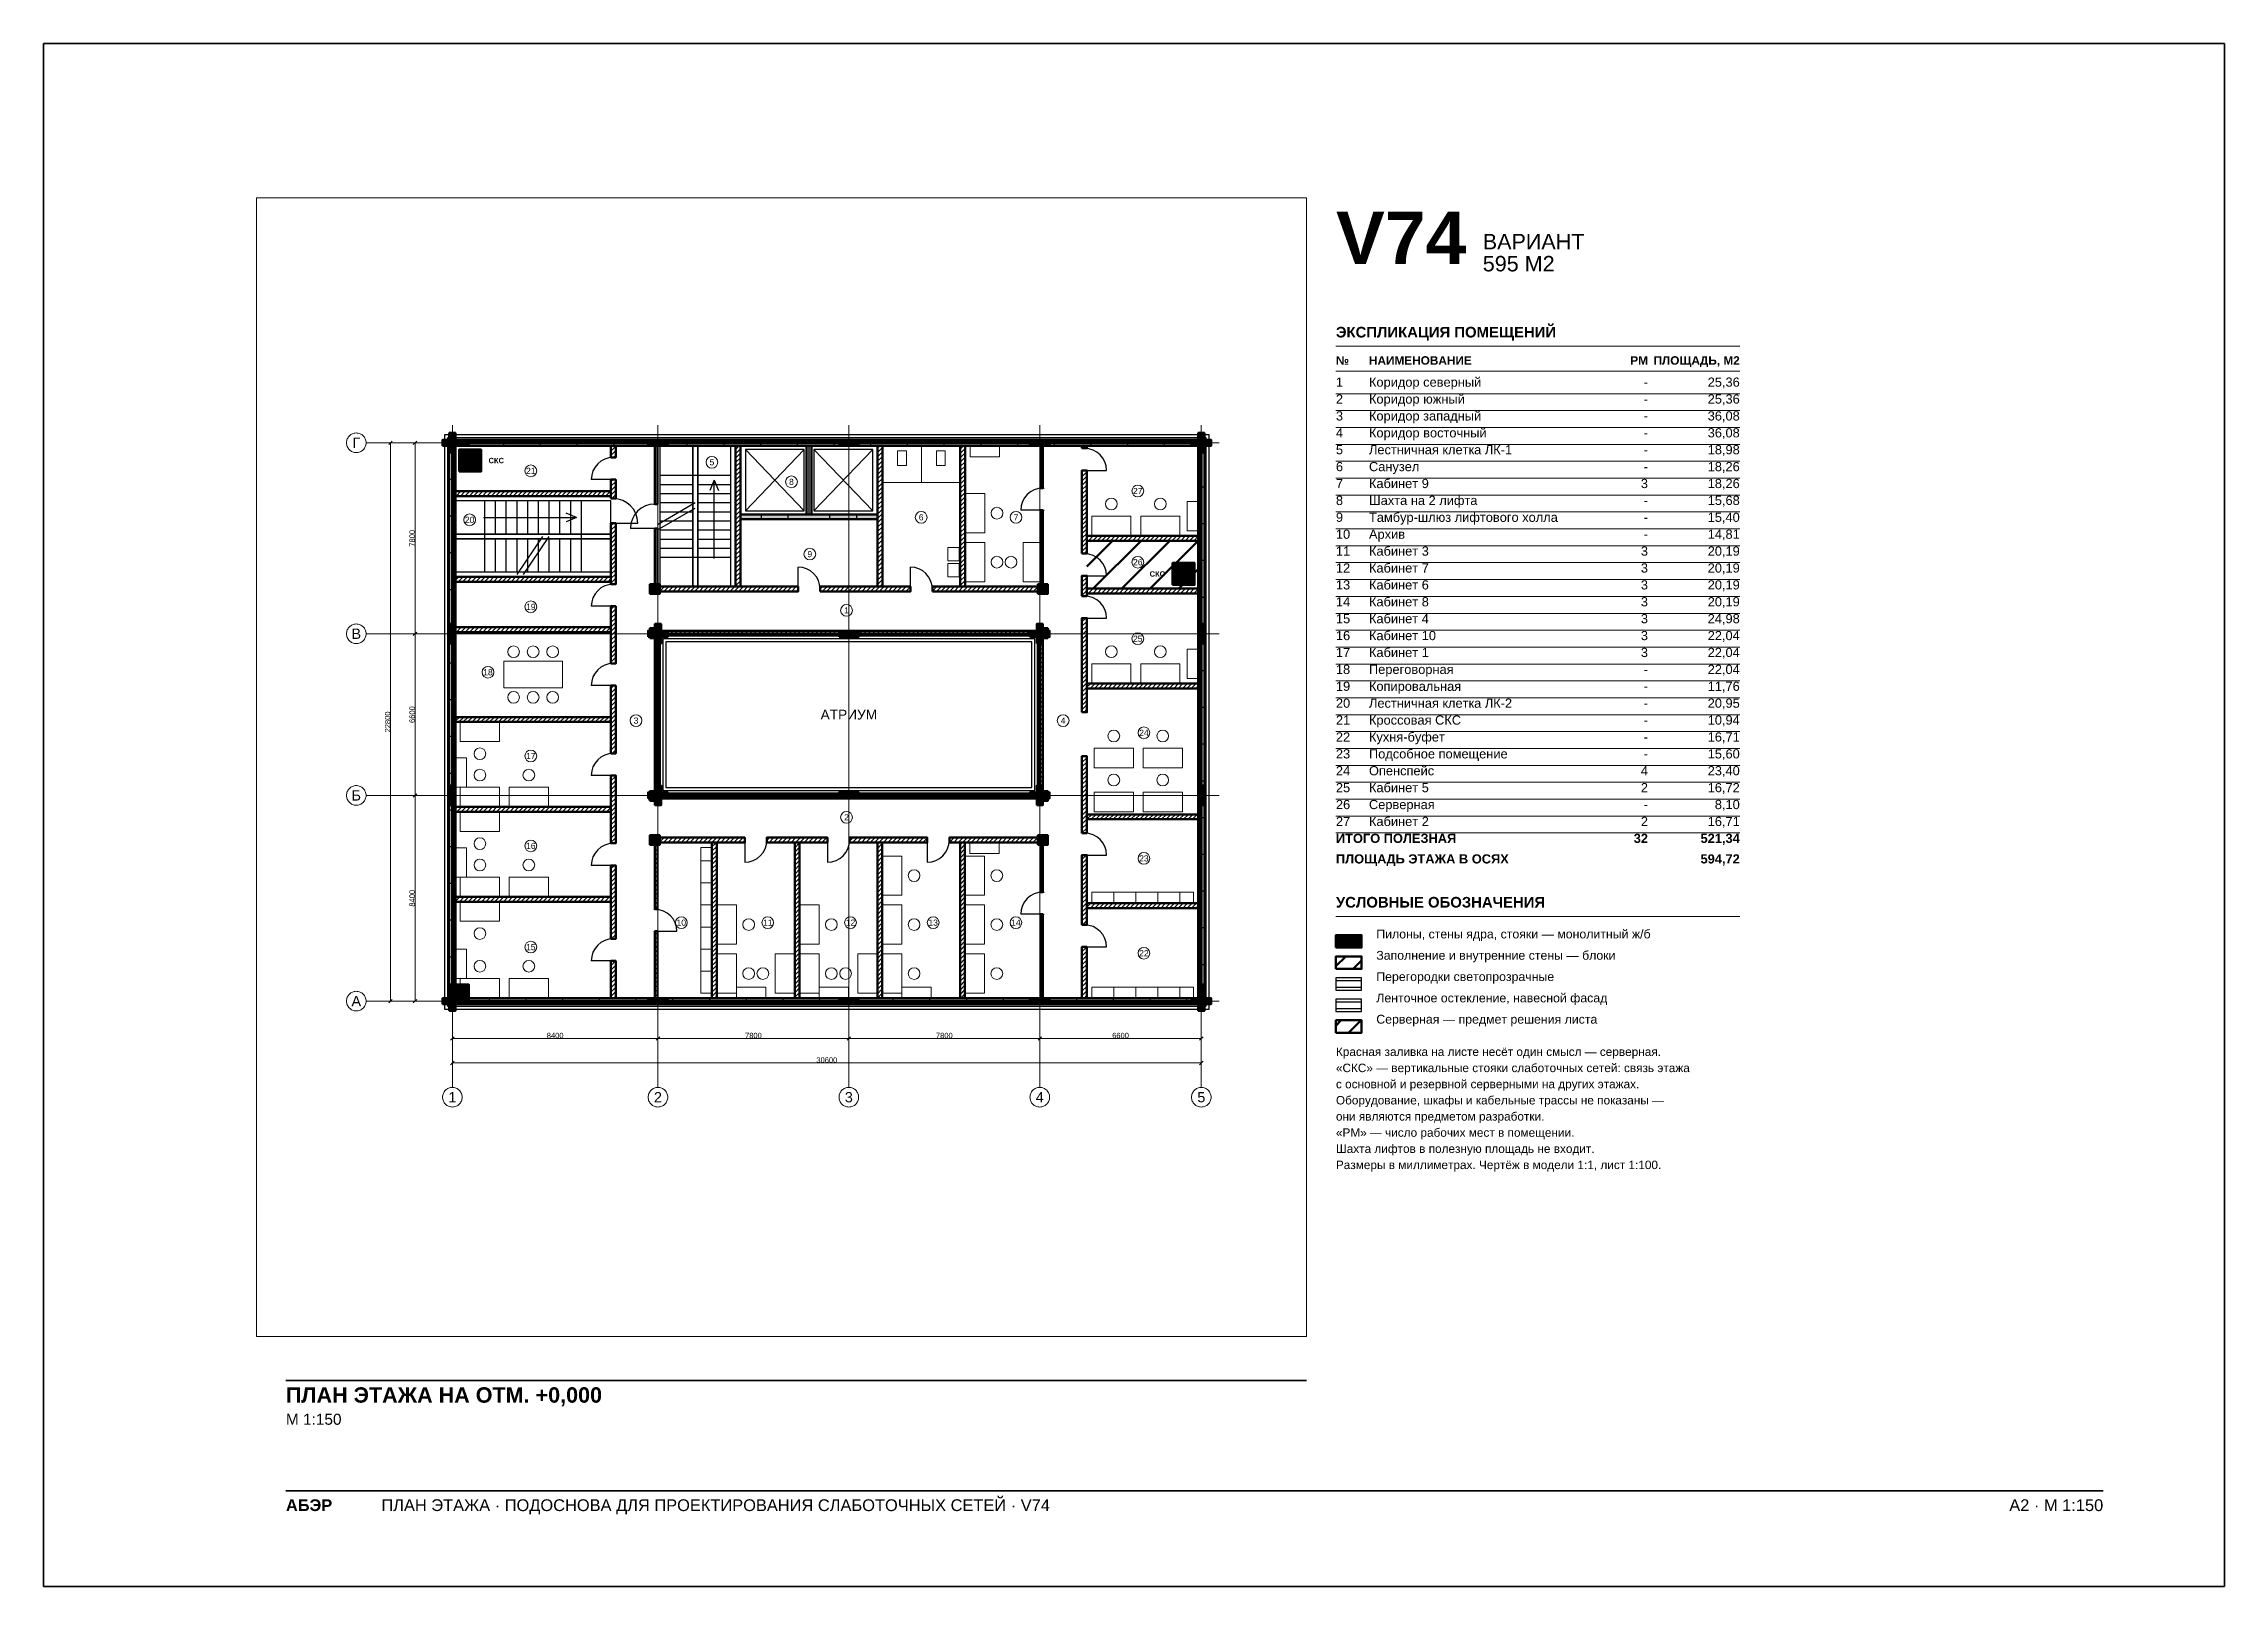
# Paper-space layout 'A2-1-100' of a CAD drawing. Header units: millimetres. Extents: x 0 to 594, y 0 to 420.
# The model-space entities are those that its viewports show. They can reach past a viewport. Long polylines and large blocks are cut down to what shows.
import ezdxf
from ezdxf.enums import TextEntityAlignment as Align

# ---------------------------------------------------------------- set-up
doc = ezdxf.new("R2010")
doc.units = ezdxf.units.MM
doc.linetypes.add('CENTER2', pattern=[2.541, 1.587, -0.318, 0.318, -0.318])
for name, color, linetype, lineweight in [('A-ANNO-LEGEND', 7, 'CONTINUOUS', 18), ('A-ANNO-NOTES', 8, 'CONTINUOUS', 13), ('A-ANNO-ROOM', 7, 'CONTINUOUS', 18), ('A-ANNO-TABLE', 7, 'CONTINUOUS', 18), ('A-DIMS', 8, 'CONTINUOUS', 13), ('A-DOOR', 3, 'CONTINUOUS', 25), ('A-ELEV', 7, 'CONTINUOUS', 25), ('A-FACADE-PANEL', 8, 'CONTINUOUS', 25), ('A-FURN', 8, 'CONTINUOUS', 18), ('A-GLAZ-RIBBON', 5, 'CONTINUOUS', 25), ('A-GRID', 8, 'CENTER2', 13), ('A-HATCH', 9, 'CONTINUOUS', 9), ('A-OUTLINE', 7, 'CONTINUOUS', 50), ('A-SANI', 8, 'CONTINUOUS', 18), ('A-STAIR', 7, 'CONTINUOUS', 25), ('A-TITLE', 7, 'CONTINUOUS', 35), ('A-VIEWPORT', 8, 'CONTINUOUS', 9), ('A-WALL-BLOCK', 9, 'CONTINUOUS', 50), ('A-WALL-GLASS', 4, 'CONTINUOUS', 25), ('A-WALL-RC', 7, 'CONTINUOUS', 50), ('E-SCS-RISER', 1, 'CONTINUOUS', 50), ('E-SERVER-ROOM', 1, 'CONTINUOUS', 50)]:
    doc.layers.add(name, color=color, linetype=linetype, lineweight=lineweight)
doc.styles.add('Arial', font='arial.ttf')
doc.styles.add('Arial-Bold', font='arialbd.ttf')
doc.styles.get("Standard").update_dxf_attribs({"font": 'arial.ttf'})

psp = doc.layouts.new('A2-1-100')

# ---------------------------------------------------------------- texts
at = {"layer": 'A-ANNO-LEGEND'}
for s, height, style, p in [('УСЛОВНЫЕ ОБОЗНАЧЕНИЯ', 2.9, 'Arial-Bold', (352, 184.8)), ('Пилоны, стены ядра, стояки — монолитный ж/б', 2.4, 'Arial', (363, 176.4)), ('Заполнение и внутренние стены — блоки', 2.4, 'Arial', (363, 170.6)), ('Перегородки светопрозрачные', 2.4, 'Arial', (363, 164.8)), ('Ленточное остекление, навесной фасад', 2.4, 'Arial', (363, 159)), ('Серверная — предмет решения листа', 2.4, 'Arial', (363, 153.2))]:
    psp.add_text(s, height=height, dxfattribs=dict(at, style=style)).set_placement(p)
at = {"layer": 'A-ANNO-NOTES', "style": 'Arial'}
for s, p in [('Красная заливка на листе несёт один смысл — серверная.', (352, 144.4)), ('«СКС» — вертикальные стояки слаботочных сетей: связь этажа', (352, 140)), ('с основной и резервной серверными на других этажах.', (352, 135.6)), ('Оборудование, шкафы и кабельные трассы не показаны —', (352, 131.2)), ('они являются предметом разработки.', (352, 126.8)), ('«РМ» — число рабочих мест в помещении.', (352, 122.4)), ('Шахта лифтов в полезную площадь не входит.', (352, 118)), ('Размеры в миллиметрах. Чертёж в модели 1:1, лист 1:100.', (352, 113.6))]:
    psp.add_text(s, height=2.3, dxfattribs=at).set_placement(p)
at = {"layer": 'A-ANNO-TABLE'}
for s, height, style, p in [('ЭКСПЛИКАЦИЯ ПОМЕЩЕНИЙ', 2.9, 'Arial-Bold', (352, 340)), ('№', 2.3, 'Arial-Bold', (352, 332.6)), ('НАИМЕНОВАНИЕ', 2.3, 'Arial-Bold', (361, 332.6)), ('1', 2.5, 'Arial', (352, 326.6)), ('Коридор северный', 2.5, 'Arial', (361, 326.6)), ('2', 2.5, 'Arial', (352, 322)), ('Коридор южный', 2.5, 'Arial', (361, 322)), ('4', 2.5, 'Arial', (352, 312.8)), ('3', 2.5, 'Arial', (352, 317.4)), ('Коридор западный', 2.5, 'Arial', (361, 317.4)), ('Коридор восточный', 2.5, 'Arial', (361, 312.8)), ('5', 2.5, 'Arial', (352, 308.2)), ('Лестничная клетка ЛК-1', 2.5, 'Arial', (361, 308.2)), ('6', 2.5, 'Arial', (352, 303.6)), ('Санузел', 2.5, 'Arial', (361, 303.6)), ('7', 2.5, 'Arial', (352, 299)), ('Кабинет 9', 2.5, 'Arial', (361, 299)), ('Шахта на 2 лифта', 2.5, 'Arial', (361, 294.4)), ('8', 2.5, 'Arial', (352, 294.4)), ('9', 2.5, 'Arial', (352, 289.8)), ('Тамбур-шлюз лифтового холла', 2.5, 'Arial', (361, 289.8)), ('10', 2.5, 'Arial', (352, 285.2)), ('Архив', 2.5, 'Arial', (361, 285.2)), ('11', 2.5, 'Arial', (352, 280.6)), ('Кабинет 3', 2.5, 'Arial', (361, 280.6)), ('12', 2.5, 'Arial', (352, 276)), ('13', 2.5, 'Arial', (352, 271.4)), ('Кабинет 7', 2.5, 'Arial', (361, 276)), ('Кабинет 6', 2.5, 'Arial', (361, 271.4)), ('14', 2.5, 'Arial', (352, 266.8)), ('Кабинет 8', 2.5, 'Arial', (361, 266.8)), ('15', 2.5, 'Arial', (352, 262.2)), ('Кабинет 4', 2.5, 'Arial', (361, 262.2)), ('16', 2.5, 'Arial', (352, 257.6)), ('17', 2.5, 'Arial', (352, 253)), ('Кабинет 10', 2.5, 'Arial', (361, 257.6)), ('Кабинет 1', 2.5, 'Arial', (361, 253)), ('18', 2.5, 'Arial', (352, 248.4)), ('Переговорная', 2.5, 'Arial', (361, 248.4)), ('19', 2.5, 'Arial', (352, 243.8)), ('Копировальная', 2.5, 'Arial', (361, 243.8)), ('20', 2.5, 'Arial', (352, 239.2)), ('Лестничная клетка ЛК-2', 2.5, 'Arial', (361, 239.2)), ('21', 2.5, 'Arial', (352, 234.6)), ('22', 2.5, 'Arial', (352, 230)), ('Кроссовая СКС', 2.5, 'Arial', (361, 234.6)), ('Кухня-буфет', 2.5, 'Arial', (361, 230)), ('23', 2.5, 'Arial', (352, 225.4)), ('Подсобное помещение', 2.5, 'Arial', (361, 225.4)), ('24', 2.5, 'Arial', (352, 220.8)), ('Опенспейс', 2.5, 'Arial', (361, 220.8)), ('25', 2.5, 'Arial', (352, 216.2)), ('26', 2.5, 'Arial', (352, 211.6)), ('Серверная', 2.5, 'Arial', (361, 211.6)), ('Кабинет 5', 2.5, 'Arial', (361, 216.2)), ('27', 2.5, 'Arial', (352, 207)), ('Кабинет 2', 2.5, 'Arial', (361, 207)), ('ИТОГО ПОЛЕЗНАЯ', 2.5, 'Arial-Bold', (352, 202.4)), ('ПЛОЩАДЬ ЭТАЖА В ОСЯХ', 2.5, 'Arial-Bold', (352, 196.8))]:
    psp.add_text(s, height=height, dxfattribs=dict(at, style=style)).set_placement(p)
for s, height, style, p in [('РМ', 2.3, 'Arial-Bold', (437, 332.6)), ('ПЛОЩАДЬ, М2', 2.3, 'Arial-Bold', (462, 332.6)), ('-', 2.5, 'Arial', (437, 326.6)), ('25,36', 2.5, 'Arial', (462, 326.6)), ('-', 2.5, 'Arial', (437, 322)), ('25,36', 2.5, 'Arial', (462, 322)), ('-', 2.5, 'Arial', (437, 317.4)), ('36,08', 2.5, 'Arial', (462, 317.4)), ('36,08', 2.5, 'Arial', (462, 312.8)), ('-', 2.5, 'Arial', (437, 312.8)), ('-', 2.5, 'Arial', (437, 308.2)), ('18,98', 2.5, 'Arial', (462, 308.2)), ('-', 2.5, 'Arial', (437, 303.6)), ('18,26', 2.5, 'Arial', (462, 303.6)), ('3', 2.5, 'Arial', (437, 299)), ('18,26', 2.5, 'Arial', (462, 299)), ('-', 2.5, 'Arial', (437, 294.4)), ('15,68', 2.5, 'Arial', (462, 294.4)), ('15,40', 2.5, 'Arial', (462, 289.8)), ('-', 2.5, 'Arial', (437, 289.8)), ('-', 2.5, 'Arial', (437, 285.2)), ('14,81', 2.5, 'Arial', (462, 285.2)), ('3', 2.5, 'Arial', (437, 280.6)), ('20,19', 2.5, 'Arial', (462, 280.6)), ('3', 2.5, 'Arial', (437, 276)), ('3', 2.5, 'Arial', (437, 271.4)), ('20,19', 2.5, 'Arial', (462, 276)), ('20,19', 2.5, 'Arial', (462, 271.4)), ('3', 2.5, 'Arial', (437, 266.8)), ('20,19', 2.5, 'Arial', (462, 266.8)), ('3', 2.5, 'Arial', (437, 262.2)), ('24,98', 2.5, 'Arial', (462, 262.2)), ('3', 2.5, 'Arial', (437, 257.6)), ('3', 2.5, 'Arial', (437, 253)), ('22,04', 2.5, 'Arial', (462, 257.6)), ('22,04', 2.5, 'Arial', (462, 253)), ('-', 2.5, 'Arial', (437, 248.4)), ('22,04', 2.5, 'Arial', (462, 248.4)), ('-', 2.5, 'Arial', (437, 243.8)), ('11,76', 2.5, 'Arial', (462, 243.8)), ('-', 2.5, 'Arial', (437, 239.2)), ('20,95', 2.5, 'Arial', (462, 239.2)), ('-', 2.5, 'Arial', (437, 234.6)), ('10,94', 2.5, 'Arial', (462, 234.6)), ('16,71', 2.5, 'Arial', (462, 230)), ('-', 2.5, 'Arial', (437, 230)), ('-', 2.5, 'Arial', (437, 225.4)), ('15,60', 2.5, 'Arial', (462, 225.4)), ('4', 2.5, 'Arial', (437, 220.8)), ('23,40', 2.5, 'Arial', (462, 220.8)), ('2', 2.5, 'Arial', (437, 216.2)), ('16,72', 2.5, 'Arial', (462, 216.2)), ('8,10', 2.5, 'Arial', (462, 211.6)), ('2', 2.5, 'Arial', (437, 207)), ('-', 2.5, 'Arial', (437, 211.6)), ('16,71', 2.5, 'Arial', (462, 207)), ('32', 2.5, 'Arial-Bold', (437, 202.4)), ('521,34', 2.5, 'Arial-Bold', (462, 202.4)), ('594,72', 2.5, 'Arial-Bold', (462, 196.8))]:
    psp.add_text(s, height=height, dxfattribs=dict(at, style=style)).set_placement(p, align=Align.RIGHT)
at = {"layer": 'A-TITLE'}
for s, height, style, p in [('V74', 14.3, 'Arial-Bold', (352, 360)), ('ВАРИАНТ', 4.2, 'Arial', (392, 364)), ('595 М2', 4.2, 'Arial', (392, 358)), ('ПЛАН ЭТАЖА НА ОТМ. +0,000', 4.2, 'Arial-Bold', (66, 50)), ('М 1:150', 3, 'Arial', (66, 44)), ('ПЛАН ЭТАЖА · ПОДОСНОВА ДЛЯ ПРОЕКТИРОВАНИЯ СЛАБОТОЧНЫХ СЕТЕЙ · V74', 3.2, 'Arial', (92, 20.5)), ('АБЭР', 3.2, 'Arial-Bold', (66, 20.5))]:
    psp.add_text(s, height=height, dxfattribs=dict(at, style=style)).set_placement(p)
at = {"layer": 'A-TITLE', "style": 'Arial'}
psp.add_text('A2 · М 1:150', height=3.2, dxfattribs=at).set_placement((561, 20.5), align=Align.RIGHT)

msp = doc.modelspace()

# ---------------------------------------------------------------- texts
at = {"layer": 'A-ANNO-ROOM'}
for s, p in [('21', (3205, 21654)), ('5', (10605, 22005)), ('8', (13855, 21205)), ('27', (28005, 20832)), ('20', (705, 19654)), ('6', (19155, 19755)), ('7', (23030, 19755)), ('9', (14605, 18255)), ('26', (28005, 17923)), ('19', (3205, 16102)), ('1', (16105, 15955)), ('25', (28005, 14799)), ('18', (1455, 13431)), ('3', (7505, 11455)), ('4', (24955, 11455)), ('24', (28255, 10957)), ('17', (3205, 10010)), ('2', (16105, 7505)), ('16', (3205, 6339)), ('23', (28255, 5828)), ('10', (9355, 3205)), ('11', (12887, 3205)), ('12', (16266, 3205)), ('13', (19646, 3205)), ('14', (23025, 3205)), ('15', (3205, 2205)), ('22', (28255, 1955))]:
    msp.add_text(s, height=250, dxfattribs=at).set_placement(p, align=Align.MIDDLE_CENTER)
at = {"layer": 'A-ANNO-ROOM', "style": 'Arial'}
msp.add_text('АТРИУМ', height=400, dxfattribs=at).set_placement((16200, 11700), align=Align.MIDDLE_CENTER)
at = {"layer": 'A-DIMS'}
for s, p in [('7800', (-1645, 18900)), ('22800', (-2645, 11400)), ('6600', (-1645, 11700)), ('8400', (-1645, 4200))]:
    msp.add_text(s, height=220, rotation=90, dxfattribs=at).set_placement(p, align=Align.MIDDLE_CENTER)
for s, p in [('8400', (4200, -1405)), ('7800', (12300, -1405)), ('7800', (20100, -1405)), ('6600', (27300, -1405)), ('30600', (15300, -2405))]:
    msp.add_text(s, height=220, dxfattribs=at).set_placement(p, align=Align.MIDDLE_CENTER)
at = {"layer": 'A-GRID'}
for s, p in [('Г', (-3925, 22800)), ('В', (-3925, 15000)), ('Б', (-3925, 8400)), ('А', (-3925, 0)), ('1', (0, -3925)), ('2', (8400, -3925)), ('3', (16200, -3925)), ('4', (24000, -3925)), ('5', (30600, -3925))]:
    msp.add_text(s, height=420, dxfattribs=at).set_placement(p, align=Align.MIDDLE_CENTER)
at = {"layer": 'E-SCS-RISER', "style": 'Arial-Bold'}
for p in [(1795, 22075), (28805, 17443)]:
    msp.add_text('СКС', height=220, dxfattribs=at).set_placement(p, align=Align.MIDDLE_CENTER)

# ---------------------------------------------------------------- hatches: boundary and pattern name
at = {"layer": 'A-HATCH'}
h = msp.add_hatch(dxfattribs=at)
h.set_pattern_fill('ANSI31', scale=40)
h.paths.add_polyline_path([(6475, 22199.5), (6675, 22199.5), (6675, 22675), (6675, 22675), (6475, 22675), (6475, 22675)])
h = msp.add_hatch(dxfattribs=at)
h.set_pattern_fill('ANSI31', scale=40)
h.paths.add_polyline_path([(11575, 16925), (11775, 16925), (11775, 22675), (11775, 22675), (11575, 22675), (11575, 22675)])
h = msp.add_hatch(dxfattribs=at)
h.set_pattern_fill('ANSI31', scale=40)
h.paths.add_polyline_path([(17375, 16925), (17575, 16925), (17575, 22675), (17575, 22675), (17375, 22675), (17375, 22675)])
h = msp.add_hatch(dxfattribs=at)
h.set_pattern_fill('ANSI31', scale=40)
h.paths.add_polyline_path([(20750, 16925), (20950, 16925), (20950, 22675), (20950, 22675), (20750, 22675), (20750, 22675)])
h = msp.add_hatch(dxfattribs=at)
h.set_pattern_fill('ANSI31', scale=40)
h.paths.add_polyline_path([(24025, 20950), (24125, 20950), (24125, 22675), (24125, 22675), (24025, 22675), (24025, 22675)])
h = msp.add_hatch(dxfattribs=at)
h.set_pattern_fill('ANSI31', scale=40)
h.paths.add_polyline_path([(25725, 22575), (25925, 22575), (25925, 22675), (25925, 22675), (25725, 22675), (25725, 22675)])
h = msp.add_hatch(dxfattribs=at)
h.set_pattern_fill('ANSI31', scale=40)
h.paths.add_polyline_path([(25725, 18272.5), (25925, 18272.5), (25925, 21675), (25725, 21675)])
h = msp.add_hatch(dxfattribs=at)
h.set_pattern_fill('ANSI31', scale=40)
h.paths.add_polyline_path([(125, 20624), (125, 20624), (6475, 20624), (6475, 20824), (125, 20824), (125, 20824)])
h = msp.add_hatch(dxfattribs=at)
h.set_pattern_fill('ANSI31', scale=40)
h.paths.add_polyline_path([(6475, 20524), (6675, 20524), (6675, 21299.5), (6475, 21299.5)])
h = msp.add_hatch(dxfattribs=at)
h.set_pattern_fill('ANSI31', scale=40)
h.paths.add_polyline_path([(24025, 16925), (24125, 16925), (24125, 20050), (24025, 20050)])
h = msp.add_hatch(dxfattribs=at)
h.set_pattern_fill('ANSI31', scale=40)
h.paths.add_polyline_path([(6475, 17024), (6675, 17024), (6675, 19524), (6475, 19524)])
h = msp.add_hatch(dxfattribs=at)
h.set_pattern_fill('ANSI31', scale=40)
h.paths.add_polyline_path([(25925, 18802), (30475, 18802), (30475, 18802), (30475, 19002), (30475, 19002), (25925, 19002)])
h = msp.add_hatch(dxfattribs=at)
h.set_pattern_fill('ANSI31', scale=40)
h.paths.add_polyline_path([(125, 17124), (125, 17124), (6475, 17124), (6475, 17324), (125, 17324), (125, 17324)])
h = msp.add_hatch(dxfattribs=at)
h.set_pattern_fill('ANSI31', scale=40)
h.paths.add_polyline_path([(25725, 16543), (25925, 16543), (25925, 17372.5), (25725, 17372.5)])
h = msp.add_hatch(dxfattribs=at)
h.set_pattern_fill('ANSI31', scale=40)
h.paths.add_polyline_path([(6475, 13786.5), (6675, 13786.5), (6675, 16124), (6475, 16124)])
h = msp.add_hatch(dxfattribs=at)
h.set_pattern_fill('ANSI31', scale=40)
h.paths.add_polyline_path([(8275, 16725), (14125, 16725), (14125, 16925), (8275, 16925)])
h = msp.add_hatch(dxfattribs=at)
h.set_pattern_fill('ANSI31', scale=40)
h.paths.add_polyline_path([(15025, 16725), (18712.5, 16725), (18712.5, 16925), (15025, 16925)])
h = msp.add_hatch(dxfattribs=at)
h.set_pattern_fill('ANSI31', scale=40)
h.paths.add_polyline_path([(19612.5, 16725), (24125, 16725), (24125, 16925), (19612.5, 16925)])
h = msp.add_hatch(dxfattribs=at)
h.set_pattern_fill('ANSI31', scale=40)
h.paths.add_polyline_path([(25925, 16643), (30475, 16643), (30475, 16643), (30475, 16843), (30475, 16843), (25925, 16843)])
h = msp.add_hatch(dxfattribs=at)
h.set_pattern_fill('ANSI31', scale=40)
h.paths.add_polyline_path([(125, 15072), (125, 15072), (6475, 15072), (6475, 15272), (125, 15272), (125, 15272)])
h = msp.add_hatch(dxfattribs=at)
h.set_pattern_fill('ANSI31', scale=40)
h.paths.add_polyline_path([(25725, 11798), (25925, 11798), (25925, 15643), (25725, 15643)])
h = msp.add_hatch(dxfattribs=at)
h.set_pattern_fill('ANSI31', scale=40)
h.paths.add_polyline_path([(8275, 14925), (24125, 14925), (24125, 15125), (8275, 15125)])
h = msp.add_hatch(dxfattribs=at)
h.set_pattern_fill('ANSI31', scale=40)
h.paths.add_polyline_path([(8275, 8475), (8475, 8475), (8475, 14925), (8275, 14925)])
h = msp.add_hatch(dxfattribs=at)
h.set_pattern_fill('ANSI31', scale=40)
h.paths.add_polyline_path([(23925, 8475), (24125, 8475), (24125, 14925), (23925, 14925)])
h = msp.add_hatch(dxfattribs=at)
h.set_pattern_fill('ANSI31', scale=40)
h.paths.add_polyline_path([(6475, 10115.5), (6675, 10115.5), (6675, 12886.5), (6475, 12886.5)])
h = msp.add_hatch(dxfattribs=at)
h.set_pattern_fill('ANSI31', scale=40)
h.paths.add_polyline_path([(25925, 12769), (30475, 12769), (30475, 12769), (30475, 12969), (30475, 12969), (25925, 12969)])
h = msp.add_hatch(dxfattribs=at)
h.set_pattern_fill('ANSI31', scale=40)
h.paths.add_polyline_path([(125, 11401), (125, 11401), (6475, 11401), (6475, 11601), (125, 11601), (125, 11601)])
h = msp.add_hatch(dxfattribs=at)
h.set_pattern_fill('ANSI31', scale=40)
h.paths.add_polyline_path([(25725, 6862.5), (25925, 6862.5), (25925, 9998), (25725, 9998)])
h = msp.add_hatch(dxfattribs=at)
h.set_pattern_fill('ANSI31', scale=40)
h.paths.add_polyline_path([(6475, 6444.5), (6675, 6444.5), (6675, 9215.5), (6475, 9215.5)])
h = msp.add_hatch(dxfattribs=at)
h.set_pattern_fill('ANSI31', scale=40)
h.paths.add_polyline_path([(8275, 8275), (24125, 8275), (24125, 8475), (8275, 8475)])
h = msp.add_hatch(dxfattribs=at)
h.set_pattern_fill('ANSI31', scale=40)
h.paths.add_polyline_path([(125, 7730), (125, 7730), (6475, 7730), (6475, 7930), (125, 7930), (125, 7930)])
h = msp.add_hatch(dxfattribs=at)
h.set_pattern_fill('ANSI31', scale=40)
h.paths.add_polyline_path([(25925, 7427), (30475, 7427), (30475, 7427), (30475, 7627), (30475, 7627), (25925, 7627)])
h = msp.add_hatch(dxfattribs=at)
h.set_pattern_fill('ANSI31', scale=40)
h.paths.add_polyline_path([(8275, 6475), (11946.5, 6475), (11946.5, 6675), (8275, 6675)])
h = msp.add_hatch(dxfattribs=at)
h.set_pattern_fill('ANSI31', scale=40)
h.paths.add_polyline_path([(8275, 3750), (8375, 3750), (8375, 6475), (8275, 6475)])
h = msp.add_hatch(dxfattribs=at)
h.set_pattern_fill('ANSI31', scale=40)
h.paths.add_polyline_path([(10607, 125), (10807, 125), (10807, 125), (10807, 6475), (10607, 6475), (10607, 125)])
h = msp.add_hatch(dxfattribs=at)
h.set_pattern_fill('ANSI31', scale=40)
h.paths.add_polyline_path([(12846.5, 6475), (15326, 6475), (15326, 6675), (12846.5, 6675)])
h = msp.add_hatch(dxfattribs=at)
h.set_pattern_fill('ANSI31', scale=40)
h.paths.add_polyline_path([(13986, 125), (14186, 125), (14186, 125), (14186, 6475), (13986, 6475), (13986, 125)])
h = msp.add_hatch(dxfattribs=at)
h.set_pattern_fill('ANSI31', scale=40)
h.paths.add_polyline_path([(16226, 6475), (19405.5, 6475), (19405.5, 6675), (16226, 6675)])
h = msp.add_hatch(dxfattribs=at)
h.set_pattern_fill('ANSI31', scale=40)
h.paths.add_polyline_path([(17366, 125), (17566, 125), (17566, 125), (17566, 6475), (17366, 6475), (17366, 125)])
h = msp.add_hatch(dxfattribs=at)
h.set_pattern_fill('ANSI31', scale=40)
h.paths.add_polyline_path([(20305.5, 6475), (24125, 6475), (24125, 6675), (20305.5, 6675)])
h = msp.add_hatch(dxfattribs=at)
h.set_pattern_fill('ANSI31', scale=40)
h.paths.add_polyline_path([(20745, 125), (20945, 125), (20945, 125), (20945, 6475), (20745, 6475), (20745, 125)])
h = msp.add_hatch(dxfattribs=at)
h.set_pattern_fill('ANSI31', scale=40)
h.paths.add_polyline_path([(24025, 4450), (24125, 4450), (24125, 6475), (24025, 6475)])
h = msp.add_hatch(dxfattribs=at)
h.set_pattern_fill('ANSI31', scale=40)
h.paths.add_polyline_path([(6475, 2542), (6675, 2542), (6675, 5544.5), (6475, 5544.5)])
h = msp.add_hatch(dxfattribs=at)
h.set_pattern_fill('ANSI31', scale=40)
h.paths.add_polyline_path([(25725, 3111.5), (25925, 3111.5), (25925, 5962.5), (25725, 5962.5)])
h = msp.add_hatch(dxfattribs=at)
h.set_pattern_fill('ANSI31', scale=40)
h.paths.add_polyline_path([(125, 4059), (125, 4059), (6475, 4059), (6475, 4259), (125, 4259), (125, 4259)])
h = msp.add_hatch(dxfattribs=at)
h.set_pattern_fill('ANSI31', scale=40)
h.paths.add_polyline_path([(25925, 3798), (30475, 3798), (30475, 3798), (30475, 3998), (30475, 3998), (25925, 3998)])
h = msp.add_hatch(dxfattribs=at)
h.set_pattern_fill('ANSI31', scale=40)
h.paths.add_polyline_path([(8275, 125), (8375, 125), (8375, 125), (8375, 2850), (8275, 2850), (8275, 125)])
h = msp.add_hatch(dxfattribs=at)
h.set_pattern_fill('ANSI31', scale=40)
h.paths.add_polyline_path([(24025, 125), (24125, 125), (24125, 125), (24125, 3550), (24025, 3550), (24025, 125)])
h = msp.add_hatch(dxfattribs=at)
h.set_pattern_fill('ANSI31', scale=40)
h.paths.add_polyline_path([(25725, 125), (25925, 125), (25925, 125), (25925, 2211.5), (25725, 2211.5), (25725, 125)])
h = msp.add_hatch(dxfattribs=at)
h.set_pattern_fill('ANSI31', scale=40)
h.paths.add_polyline_path([(6475, 125), (6675, 125), (6675, 125), (6675, 1642), (6475, 1642), (6475, 125)])
at = {"layer": 'A-WALL-RC'}
h = msp.add_hatch(color=7, dxfattribs=at)
h.dxf.hatch_style = 1
h.paths.add_polyline_path([(-125, 22400), (125, 22400), (125, 23200), (-125, 23200)])
h = msp.add_hatch(color=7, dxfattribs=at)
h.dxf.hatch_style = 1
h.paths.add_polyline_path([(30475, 22400), (30725, 22400), (30725, 23200), (30475, 23200)])
h = msp.add_hatch(color=7, dxfattribs=at)
h.dxf.hatch_style = 1
h.paths.add_polyline_path([(-400, 22675), (400, 22675), (400, 22925), (-400, 22925)])
h = msp.add_hatch(color=7, dxfattribs=at)
h.dxf.hatch_style = 1
h.paths.add_polyline_path([(-125, 22675), (675, 22675), (675, 22925), (-125, 22925)])
h = msp.add_hatch(color=7, dxfattribs=at)
h.dxf.hatch_style = 1
h.paths.add_polyline_path([(8000, 22675), (8800, 22675), (8800, 22925), (8000, 22925)])
h = msp.add_hatch(color=7, dxfattribs=at)
h.dxf.hatch_style = 1
h.paths.add_polyline_path([(8275, 20300), (8375, 20300), (8375, 22675), (8375, 22675), (8275, 22675), (8275, 22675)])
h = msp.add_hatch(color=7, dxfattribs=at)
h.dxf.hatch_style = 1
h.paths.add_polyline_path([(14475, 19875), (14675, 19875), (14675, 22675), (14675, 22675), (14475, 22675), (14475, 22675)])
h = msp.add_hatch(color=7, dxfattribs=at)
h.dxf.hatch_style = 1
h.paths.add_polyline_path([(15800, 22675), (16600, 22675), (16600, 22925), (15800, 22925)])
h = msp.add_hatch(color=7, dxfattribs=at)
h.dxf.hatch_style = 1
h.paths.add_polyline_path([(23600, 22675), (24400, 22675), (24400, 22925), (23600, 22925)])
h = msp.add_hatch(color=7, dxfattribs=at)
h.dxf.hatch_style = 1
h.paths.add_polyline_path([(30200, 22675), (31000, 22675), (31000, 22925), (30200, 22925)])
h = msp.add_hatch(color=7, dxfattribs=at)
h.dxf.hatch_style = 1
h.paths.add_polyline_path([(30475, 22675), (30725, 22675), (30725, 22925), (30475, 22925)])
h = msp.add_hatch(color=7, dxfattribs=at)
h.dxf.hatch_style = 1
h.paths.add_polyline_path([(11775, 19675), (17375, 19675), (17375, 19875), (11775, 19875)])
h = msp.add_hatch(color=7, dxfattribs=at)
h.dxf.hatch_style = 1
h.paths.add_polyline_path([(8275, 16925), (8375, 16925), (8375, 19300), (8275, 19300)])
h = msp.add_hatch(color=7, dxfattribs=at)
h.dxf.hatch_style = 1
h.paths.add_polyline_path([(8075, 16625), (8475, 16625), (8475, 17025), (8075, 17025)])
h = msp.add_hatch(color=7, dxfattribs=at)
h.dxf.hatch_style = 1
h.paths.add_polyline_path([(23925, 16625), (24325, 16625), (24325, 17025), (23925, 17025)])
h = msp.add_hatch(color=7, dxfattribs=at)
h.dxf.hatch_style = 1
h.paths.add_polyline_path([(-125, 14600), (125, 14600), (125, 15400), (-125, 15400)])
h = msp.add_hatch(color=7, dxfattribs=at)
h.dxf.hatch_style = 1
h.paths.add_polyline_path([(8075, 14825), (8475, 14825), (8475, 15225), (8075, 15225)])
h = msp.add_hatch(color=7, dxfattribs=at)
h.dxf.hatch_style = 1
h.paths.add_polyline_path([(8275, 14600), (8525, 14600), (8525, 15400), (8275, 15400)])
h = msp.add_hatch(color=7, dxfattribs=at)
h.dxf.hatch_style = 1
h.paths.add_polyline_path([(23875, 14600), (24125, 14600), (24125, 15400), (23875, 15400)])
h = msp.add_hatch(color=7, dxfattribs=at)
h.dxf.hatch_style = 1
h.paths.add_polyline_path([(23925, 14825), (24325, 14825), (24325, 15225), (23925, 15225)])
h = msp.add_hatch(color=7, dxfattribs=at)
h.dxf.hatch_style = 1
h.paths.add_polyline_path([(30475, 14600), (30725, 14600), (30725, 15400), (30475, 15400)])
h = msp.add_hatch(color=7, dxfattribs=at)
h.dxf.hatch_style = 1
h.paths.add_polyline_path([(8000, 14875), (8800, 14875), (8800, 15125), (8000, 15125)])
h = msp.add_hatch(color=7, dxfattribs=at)
h.dxf.hatch_style = 1
h.paths.add_polyline_path([(15800, 14875), (16600, 14875), (16600, 15125), (15800, 15125)])
h = msp.add_hatch(color=7, dxfattribs=at)
h.dxf.hatch_style = 1
h.paths.add_polyline_path([(23600, 14875), (24400, 14875), (24400, 15125), (23600, 15125)])
h = msp.add_hatch(color=7, dxfattribs=at)
h.dxf.hatch_style = 1
h.paths.add_polyline_path([(-125, 8000), (125, 8000), (125, 8800), (-125, 8800)])
h = msp.add_hatch(color=7, dxfattribs=at)
h.dxf.hatch_style = 1
h.paths.add_polyline_path([(8000, 8275), (8800, 8275), (8800, 8525), (8000, 8525)])
h = msp.add_hatch(color=7, dxfattribs=at)
h.dxf.hatch_style = 1
h.paths.add_polyline_path([(8075, 8175), (8475, 8175), (8475, 8575), (8075, 8575)])
h = msp.add_hatch(color=7, dxfattribs=at)
h.dxf.hatch_style = 1
h.paths.add_polyline_path([(8275, 8000), (8525, 8000), (8525, 8800), (8275, 8800)])
h = msp.add_hatch(color=7, dxfattribs=at)
h.dxf.hatch_style = 1
h.paths.add_polyline_path([(15800, 8275), (16600, 8275), (16600, 8525), (15800, 8525)])
h = msp.add_hatch(color=7, dxfattribs=at)
h.dxf.hatch_style = 1
h.paths.add_polyline_path([(23600, 8275), (24400, 8275), (24400, 8525), (23600, 8525)])
h = msp.add_hatch(color=7, dxfattribs=at)
h.dxf.hatch_style = 1
h.paths.add_polyline_path([(23875, 8000), (24125, 8000), (24125, 8800), (23875, 8800)])
h = msp.add_hatch(color=7, dxfattribs=at)
h.dxf.hatch_style = 1
h.paths.add_polyline_path([(23925, 8175), (24325, 8175), (24325, 8575), (23925, 8575)])
h = msp.add_hatch(color=7, dxfattribs=at)
h.dxf.hatch_style = 1
h.paths.add_polyline_path([(30475, 8000), (30725, 8000), (30725, 8800), (30475, 8800)])
h = msp.add_hatch(color=7, dxfattribs=at)
h.dxf.hatch_style = 1
h.paths.add_polyline_path([(8075, 6375), (8475, 6375), (8475, 6775), (8075, 6775)])
h = msp.add_hatch(color=7, dxfattribs=at)
h.dxf.hatch_style = 1
h.paths.add_polyline_path([(23925, 6375), (24325, 6375), (24325, 6775), (23925, 6775)])
h = msp.add_hatch(color=7, dxfattribs=at)
h.dxf.hatch_style = 1
h.paths.add_polyline_path([(-400, -125), (400, -125), (400, 125), (-400, 125)])
h = msp.add_hatch(color=7, dxfattribs=at)
h.dxf.hatch_style = 1
h.paths.add_polyline_path([(-125, -125), (675, -125), (675, 675), (-125, 675)])
h = msp.add_hatch(color=7, dxfattribs=at)
h.dxf.hatch_style = 1
h.paths.add_polyline_path([(-125, -400), (125, -400), (125, 400), (-125, 400)])
h = msp.add_hatch(color=7, dxfattribs=at)
h.dxf.hatch_style = 1
h.paths.add_polyline_path([(8000, -125), (8800, -125), (8800, 125), (8000, 125)])
h = msp.add_hatch(color=7, dxfattribs=at)
h.dxf.hatch_style = 1
h.paths.add_polyline_path([(15800, -125), (16600, -125), (16600, 125), (15800, 125)])
h = msp.add_hatch(color=7, dxfattribs=at)
h.dxf.hatch_style = 1
h.paths.add_polyline_path([(23600, -125), (24400, -125), (24400, 125), (23600, 125)])
h = msp.add_hatch(color=7, dxfattribs=at)
h.dxf.hatch_style = 1
h.paths.add_polyline_path([(30200, -125), (31000, -125), (31000, 125), (30200, 125)])
h = msp.add_hatch(color=7, dxfattribs=at)
h.dxf.hatch_style = 1
h.paths.add_polyline_path([(30475, -125), (30725, -125), (30725, 675), (30475, 675)])
h = msp.add_hatch(color=7, dxfattribs=at)
h.dxf.hatch_style = 1
h.paths.add_polyline_path([(30475, -400), (30725, -400), (30725, 400), (30475, 400)])
at = {"layer": 'E-SCS-RISER'}
h = msp.add_hatch(color=7, dxfattribs=at)
h.dxf.hatch_style = 1
h.paths.add_polyline_path([(275, 21625), (1175, 21625), (1175, 22525), (275, 22525)])
h = msp.add_hatch(color=7, dxfattribs=at)
h.dxf.hatch_style = 1
h.paths.add_polyline_path([(29425, 16993), (30325, 16993), (30325, 17893), (29425, 17893)])
at = {"layer": 'E-SERVER-ROOM'}
h = msp.add_hatch(dxfattribs=at)
h.set_pattern_fill('ANSI31', scale=260)
h.paths.add_polyline_path([(25925, 16843), (30475, 16843), (30475, 18802), (25925, 18802)])

# ---------------------------------------------------------------- linework, layer by layer
at = {"layer": 'A-ANNO-ROOM'}
for centre in [(3205, 21654), (10605, 22005), (13855, 21205), (28005, 20832), (705, 19654), (19155, 19755), (23030, 19755), (14605, 18255), (28005, 17923), (3205, 16102), (16105, 15955), (28005, 14799), (1455, 13431), (7505, 11455), (24955, 11455), (28255, 10957), (3205, 10010), (16105, 7505), (3205, 6339), (28255, 5828), (9355, 3205), (12887, 3205), (16266, 3205), (19646, 3205), (23025, 3205), (3205, 2205), (28255, 1955)]:
    msp.add_circle(centre, 240, dxfattribs=at)
at = {"layer": 'A-DIMS'}
for p, q in [((-2595.71, 22729.29), (-2454.29, 22870.71)), ((-2525, 0), (-2525, 22800)), ((-1595.71, 22729.29), (-1454.29, 22870.71)), ((-1525, 15000), (-1525, 22800)), ((-1595.71, 14929.29), (-1454.29, 15070.71)), ((-1595.71, 14929.29), (-1454.29, 15070.71)), ((-1525, 8400), (-1525, 15000)), ((-1595.71, 8329.29), (-1454.29, 8470.71)), ((-1595.71, 8329.29), (-1454.29, 8470.71)), ((-1525, 0), (-1525, 8400)), ((-2595.71, -70.71), (-2454.29, 70.71)), ((-1595.71, -70.71), (-1454.29, 70.71)), ((-70.71, -1595.71), (70.71, -1454.29)), ((0, -1525), (8400, -1525)), ((8329.29, -1595.71), (8470.71, -1454.29)), ((8329.29, -1595.71), (8470.71, -1454.29)), ((8400, -1525), (16200, -1525)), ((16129.29, -1595.71), (16270.71, -1454.29)), ((16129.29, -1595.71), (16270.71, -1454.29)), ((16200, -1525), (24000, -1525)), ((23929.29, -1595.71), (24070.71, -1454.29)), ((23929.29, -1595.71), (24070.71, -1454.29)), ((24000, -1525), (30600, -1525)), ((30529.29, -1595.71), (30670.71, -1454.29)), ((-70.71, -2595.71), (70.71, -2454.29)), ((0, -2525), (30600, -2525)), ((30529.29, -2595.71), (30670.71, -2454.29))]:
    msp.add_line(p, q, dxfattribs=at)
at = {"layer": 'A-DOOR'}
for p, q in [((25725, 22575), (25925, 22575)), ((6475, 22199.5), (6675, 22199.5)), ((25725, 21675), (25925, 21675)), ((25825, 21675), (26725, 21675)), ((6575, 21299.5), (5675, 21299.5)), ((6475, 21299.5), (6675, 21299.5)), ((6475, 20524), (6675, 20524)), ((24075, 20950), (24175, 20950)), ((8225, 20300), (8325, 20300)), ((12625, 19675), (12625, 19875)), ((13725, 19675), (13725, 19875)), ((15425, 19675), (15425, 19875)), ((16525, 19675), (16525, 19875)), ((24125, 20050), (23225, 20050)), ((24075, 20050), (24175, 20050)), ((6475, 19524), (6675, 19524)), ((6575, 19524), (7575, 19524)), ((8275, 19300), (7275, 19300)), ((8225, 19300), (8325, 19300)), ((25725, 18272.5), (25925, 18272.5)), ((6475, 17024), (6675, 17024)), ((14125, 16825), (14125, 17725)), ((18712.5, 16825), (18712.5, 17725)), ((25725, 17372.5), (25925, 17372.5)), ((25825, 17372.5), (26725, 17372.5)), ((6575, 16124), (5675, 16124)), ((6475, 16124), (6675, 16124)), ((14125, 16725), (14125, 16925)), ((15025, 16725), (15025, 16925)), ((18712.5, 16725), (18712.5, 16925)), ((19612.5, 16725), (19612.5, 16925)), ((25725, 16543), (25925, 16543)), ((25725, 15643), (25925, 15643)), ((25825, 15643), (26725, 15643)), ((6475, 13786.5), (6675, 13786.5)), ((6575, 12886.5), (5675, 12886.5)), ((6475, 12886.5), (6675, 12886.5)), ((25725, 11798), (25925, 11798)), ((6475, 10115.5), (6675, 10115.5)), ((25725, 9998), (25925, 9998)), ((6575, 9215.5), (5675, 9215.5)), ((6475, 9215.5), (6675, 9215.5)), ((6475, 6444.5), (6675, 6444.5)), ((11946.5, 6475), (11946.5, 6675)), ((11946.5, 6575), (11946.5, 5675)), ((12846.5, 6475), (12846.5, 6675)), ((15326, 6475), (15326, 6675)), ((15326, 6575), (15326, 5675)), ((16226, 6475), (16226, 6675)), ((19405.5, 6475), (19405.5, 6675)), ((19405.5, 6575), (19405.5, 5675)), ((20305.5, 6475), (20305.5, 6675)), ((25725, 6862.5), (25925, 6862.5)), ((6575, 5544.5), (5675, 5544.5)), ((6475, 5544.5), (6675, 5544.5)), ((25725, 5962.5), (25925, 5962.5)), ((25825, 5962.5), (26725, 5962.5)), ((8225, 3750), (8325, 3750)), ((24075, 4450), (24175, 4450)), ((8225, 2850), (8325, 2850)), ((8275, 2850), (9175, 2850)), ((24125, 3550), (23225, 3550)), ((24075, 3550), (24175, 3550)), ((25725, 3111.5), (25925, 3111.5)), ((6475, 2542), (6675, 2542)), ((25725, 2211.5), (25925, 2211.5)), ((25825, 2211.5), (26725, 2211.5)), ((6575, 1642), (5675, 1642)), ((6475, 1642), (6675, 1642))]:
    msp.add_line(p, q, dxfattribs=at)
for centre, radius, start, end in [((25825, 21675), 900, 0, 90), ((6575, 21299.5), 900, 90, 180), ((6575, 19524), 1000, 0, 90), ((24125, 20050), 900, 90, 180), ((8275, 19300), 1000, 90, 180), ((25825, 17372.5), 900, 0, 90), ((6575, 16124), 900, 90, 180), ((14125, 16825), 900, 0, 90), ((18712.5, 16825), 900, 0, 90), ((25825, 15643), 900, 0, 90), ((6575, 12886.5), 900, 90, 180), ((6575, 9215.5), 900, 90, 180), ((6575, 5544.5), 900, 90, 180), ((11946.5, 6575), 900, -90, 0), ((15326, 6575), 900, -90, 0), ((19405.5, 6575), 900, -90, 0), ((25825, 5962.5), 900, 0, 90), ((8275, 2850), 900, 0, 90), ((24125, 3550), 900, 90, 180), ((25825, 2211.5), 900, 0, 90), ((6575, 1642), 900, 90, 180)]:
    msp.add_arc(centre, radius, start, end, dxfattribs=at)
at = {"layer": 'A-ELEV'}
for p, q in [((11975, 20025), (14375, 22525)), ((11975, 22525), (14375, 20025)), ((14575, 19875), (14575, 22675)), ((14775, 20025), (17175, 22525)), ((14775, 22525), (17175, 20025))]:
    msp.add_line(p, q, dxfattribs=at)
for points in [[(11975, 20025), (14375, 20025), (14375, 22525), (11975, 22525)], [(14775, 20025), (17175, 20025), (17175, 22525), (14775, 22525)]]:
    msp.add_lwpolyline(points, close=True, dxfattribs=at)
at = {"layer": 'A-FACADE-PANEL'}
for points in [[(-325, -325), (30925, -325), (30925, 23125), (-325, 23125)], [(-205, -205), (30805, -205), (30805, 23005), (-205, 23005)], [(8605, 8605), (23795, 8605), (23795, 14795), (8605, 14795)], [(8725, 8725), (23675, 8725), (23675, 14675), (8725, 14675)]]:
    msp.add_lwpolyline(points, close=True, dxfattribs=at)
at = {"layer": 'A-FURN'}
for p, q in [((10157, 5725), (10607, 5725)), ((10157, 4825), (10607, 4825)), ((10157, 3925), (10607, 3925)), ((27025, 3998), (27025, 4448)), ((27925, 3998), (27925, 4448)), ((28825, 3998), (28825, 4448)), ((29725, 3998), (29725, 4448)), ((10157, 3025), (10607, 3025)), ((10157, 2125), (10607, 2125)), ((10157, 1225), (10607, 1225)), ((27025, 125), (27025, 575)), ((27925, 125), (27925, 575)), ((28825, 125), (28825, 575)), ((29725, 125), (29725, 575))]:
    msp.add_line(p, q, dxfattribs=at)
for points in [[(21150, 22225), (22350, 22225), (22350, 22675), (21150, 22675)], [(20950, 19125), (21750, 19125), (21750, 20725), (20950, 20725)], [(26125, 19002), (27725, 19002), (27725, 19802), (26125, 19802)], [(28125, 19002), (29725, 19002), (29725, 19802), (28125, 19802)], [(30025, 19202), (30475, 19202), (30475, 20402), (30025, 20402)], [(20950, 17125), (21750, 17125), (21750, 18725), (20950, 18725)], [(23325, 17125), (24125, 17125), (24125, 18725), (23325, 18725)], [(30025, 13169), (30475, 13169), (30475, 14369), (30025, 14369)], [(2100, 12786.5), (4500, 12786.5), (4500, 13886.5), (2100, 13886.5)], [(26125, 12969), (27725, 12969), (27725, 13769), (26125, 13769)], [(28125, 12969), (29725, 12969), (29725, 13769), (28125, 13769)], [(325, 10601), (1925, 10601), (1925, 11401), (325, 11401)], [(125, 8730), (575, 8730), (575, 9930), (125, 9930)], [(26225, 9527), (27825, 9527), (27825, 10327), (26225, 10327)], [(28225, 9527), (29825, 9527), (29825, 10327), (28225, 10327)], [(325, 7930), (1925, 7930), (1925, 8730), (325, 8730)], [(2325, 7930), (3925, 7930), (3925, 8730), (2325, 8730)], [(26225, 7727), (27825, 7727), (27825, 8527), (26225, 8527)], [(28225, 7727), (29825, 7727), (29825, 8527), (28225, 8527)], [(325, 6930), (1925, 6930), (1925, 7730), (325, 7730)], [(125, 5059), (575, 5059), (575, 6259), (125, 6259)], [(10157, 325), (10607, 325), (10607, 6275), (10157, 6275)], [(21145, 6025), (22345, 6025), (22345, 6475), (21145, 6475)], [(17566, 4325), (18366, 4325), (18366, 5925), (17566, 5925)], [(20945, 4325), (21745, 4325), (21745, 5925), (20945, 5925)], [(325, 4259), (1925, 4259), (1925, 5059), (325, 5059)], [(2325, 4259), (3925, 4259), (3925, 5059), (2325, 5059)], [(325, 3259), (1925, 3259), (1925, 4059), (325, 4059)], [(10807, 2325), (11607, 2325), (11607, 3925), (10807, 3925)], [(14186, 2325), (14986, 2325), (14986, 3925), (14186, 3925)], [(17566, 2325), (18366, 2325), (18366, 3925), (17566, 3925)], [(20945, 2325), (21745, 2325), (21745, 3925), (20945, 3925)], [(26125, 3998), (30275, 3998), (30275, 4448), (26125, 4448)], [(125, 925), (575, 925), (575, 2125), (125, 2125)], [(10807, 325), (11607, 325), (11607, 1925), (10807, 1925)], [(13186, 325), (13986, 325), (13986, 1925), (13186, 1925)], [(14186, 325), (14986, 325), (14986, 1925), (14186, 1925)], [(16566, 325), (17366, 325), (17366, 1925), (16566, 1925)], [(17566, 325), (18366, 325), (18366, 1925), (17566, 1925)], [(20945, 325), (21745, 325), (21745, 1925), (20945, 1925)], [(325, 125), (1925, 125), (1925, 925), (325, 925)], [(2325, 125), (3925, 125), (3925, 925), (2325, 925)], [(11607, 125), (12807, 125), (12807, 575), (11607, 575)], [(14986, 125), (16186, 125), (16186, 575), (14986, 575)], [(18366, 125), (19566, 125), (19566, 575), (18366, 575)], [(26125, 125), (30275, 125), (30275, 575), (26125, 575)]]:
    msp.add_lwpolyline(points, close=True, dxfattribs=at)
for centre in [(26925, 20302), (28925, 20302), (22250, 19925), (22250, 17925), (22825, 17925), (2500, 14266.5), (3300, 14266.5), (4100, 14266.5), (26925, 14269), (28925, 14269), (2500, 12406.5), (3300, 12406.5), (4100, 12406.5), (27025, 10827), (29025, 10827), (1125, 10101), (1125, 9230), (3125, 9230), (27025, 9027), (29025, 9027), (1125, 6430), (1125, 5559), (3125, 5559), (18866, 5125), (22245, 5125), (1125, 2759), (12107, 3125), (15486, 3125), (18866, 3125), (22245, 3125), (1125, 1425), (3125, 1425), (12107, 1125), (12686, 1125), (15486, 1125), (16066, 1125), (18866, 1125), (22245, 1125)]:
    msp.add_circle(centre, 240, dxfattribs=at)
at = {"layer": 'A-GLAZ-RIBBON'}
for p, q in [((125, 22800), (-125, 22800)), ((-40, 22800), (-40, 0)), ((30600, 22840), (0, 22840)), ((30600, 22760), (0, 22760)), ((40, 22800), (40, 0)), ((600, 22675), (600, 22925)), ((2100, 22675), (2100, 22925)), ((3600, 22675), (3600, 22925)), ((5100, 22675), (5100, 22925)), ((6600, 22675), (6600, 22925)), ((8100, 22675), (8100, 22925)), ((9600, 22675), (9600, 22925)), ((11100, 22675), (11100, 22925)), ((12600, 22675), (12600, 22925)), ((14100, 22675), (14100, 22925)), ((15600, 22675), (15600, 22925)), ((17100, 22675), (17100, 22925)), ((18600, 22675), (18600, 22925)), ((20100, 22675), (20100, 22925)), ((21600, 22675), (21600, 22925)), ((23100, 22675), (23100, 22925)), ((24600, 22675), (24600, 22925)), ((26100, 22675), (26100, 22925)), ((27600, 22675), (27600, 22925)), ((29100, 22675), (29100, 22925)), ((30475, 22500), (30725, 22500)), ((30560, 0), (30560, 22800)), ((30600, 22675), (30600, 22925)), ((30640, 0), (30640, 22800)), ((125, 21300), (-125, 21300)), ((30475, 21000), (30725, 21000)), ((125, 19800), (-125, 19800)), ((30475, 19500), (30725, 19500)), ((125, 18300), (-125, 18300)), ((30475, 18000), (30725, 18000)), ((125, 16800), (-125, 16800)), ((30475, 16500), (30725, 16500)), ((125, 15300), (-125, 15300)), ((8360, 8400), (8360, 15000)), ((8400, 15040), (24000, 15040)), ((8400, 14960), (24000, 14960)), ((8440, 8400), (8440, 15000)), ((23960, 8400), (23960, 15000)), ((24040, 8400), (24040, 15000)), ((30475, 15000), (30725, 15000)), ((125, 13800), (-125, 13800)), ((30475, 13500), (30725, 13500)), ((125, 12300), (-125, 12300)), ((30475, 12000), (30725, 12000)), ((125, 10800), (-125, 10800)), ((30475, 10500), (30725, 10500)), ((125, 9300), (-125, 9300)), ((30475, 9000), (30725, 9000)), ((8400, 8440), (24000, 8440)), ((8400, 8360), (24000, 8360)), ((125, 7800), (-125, 7800)), ((30475, 7500), (30725, 7500)), ((125, 6300), (-125, 6300)), ((30475, 6000), (30725, 6000)), ((125, 4800), (-125, 4800)), ((30475, 4500), (30725, 4500)), ((125, 3300), (-125, 3300)), ((30475, 3000), (30725, 3000)), ((125, 1800), (-125, 1800)), ((30475, 1500), (30725, 1500)), ((125, 300), (-125, 300)), ((0, 125), (0, -125)), ((0, 40), (30600, 40)), ((1500, 125), (1500, -125)), ((3000, 125), (3000, -125)), ((4500, 125), (4500, -125)), ((6000, 125), (6000, -125)), ((7500, 125), (7500, -125)), ((9000, 125), (9000, -125)), ((10500, 125), (10500, -125)), ((12000, 125), (12000, -125)), ((13500, 125), (13500, -125)), ((15000, 125), (15000, -125)), ((16500, 125), (16500, -125)), ((18000, 125), (18000, -125)), ((19500, 125), (19500, -125)), ((21000, 125), (21000, -125)), ((22500, 125), (22500, -125)), ((24000, 125), (24000, -125)), ((25500, 125), (25500, -125)), ((27000, 125), (27000, -125)), ((28500, 125), (28500, -125)), ((30000, 125), (30000, -125)), ((30475, 0), (30725, 0)), ((0, -40), (30600, -40))]:
    msp.add_line(p, q, dxfattribs=at)
at = {"layer": 'A-GRID'}
for p, q in [((0, -3525), (0, 23525)), ((8400, -3525), (8400, 23525)), ((16200, -3525), (16200, 23525)), ((24000, -3525), (24000, 23525)), ((30600, -3525), (30600, 23525)), ((-3525, 22800), (31325, 22800)), ((-3525, 15000), (31325, 15000)), ((-3525, 8400), (31325, 8400)), ((-3525, 0), (31325, 0))]:
    msp.add_line(p, q, dxfattribs=at)
for centre in [(-3925, 22800), (-3925, 15000), (-3925, 8400), (-3925, 0), (0, -3925), (8400, -3925), (16200, -3925), (24000, -3925), (30600, -3925)]:
    msp.add_circle(centre, 400, dxfattribs=at)
at = {"layer": 'A-OUTLINE'}
for points in [[(-125, -125), (30725, -125), (30725, 22925), (-125, 22925)], [(125, 125), (30475, 125), (30475, 22675), (125, 22675)], [(8275, 8275), (24125, 8275), (24125, 15125), (8275, 15125)]]:
    msp.add_lwpolyline(points, close=True, dxfattribs=at)
at = {"layer": 'A-SANI'}
for points in [[(17575, 21175), (19162.5, 21175), (19162.5, 22675), (17575, 22675)], [(18188.75, 21875), (18548.75, 21875), (18548.75, 22475), (18188.75, 22475)], [(19162.5, 21175), (20750, 21175), (20750, 22675), (19162.5, 22675)], [(19776.25, 21875), (20136.25, 21875), (20136.25, 22475), (19776.25, 22475)], [(20250, 17975), (20710, 17975), (20710, 18525), (20250, 18525)], [(20250, 17325), (20710, 17325), (20710, 17875), (20250, 17875)]]:
    msp.add_lwpolyline(points, close=True, dxfattribs=at)
at = {"layer": 'A-STAIR'}
for p, q in [((8475, 21475), (9825, 21475)), ((8475, 21475), (11375, 21475)), ((10025, 21475), (11375, 21475)), ((8475, 21102.78), (9825, 21102.78)), ((8475, 20730.56), (9825, 20730.56)), ((10025, 21102.78), (11375, 21102.78)), ((10025, 20730.56), (11375, 20730.56)), ((10700, 21275), (10520, 20855)), ((10700, 18075), (10700, 21275)), ((10700, 21275), (10880, 20855)), ((1275, 19749), (5075, 19749)), ((1325, 17524), (1325, 20424)), ((1763.89, 19074), (1763.89, 20424)), ((2202.78, 19074), (2202.78, 20424)), ((2641.67, 19074), (2641.67, 20424)), ((3080.56, 19074), (3080.56, 20424)), ((3519.44, 19074), (3519.44, 20424)), ((3958.33, 19074), (3958.33, 20424)), ((4397.22, 19074), (4397.22, 20424)), ((5075, 19749), (4655, 19929)), ((5075, 19749), (4655, 19569)), ((4836.11, 19074), (4836.11, 20424)), ((5275, 19074), (5275, 20424)), ((5275, 17524), (5275, 20424)), ((8375, 19465), (9925, 20358.33)), ((8375, 19241.67), (9925, 20135)), ((8475, 20358.33), (9825, 20358.33)), ((8475, 19986.11), (9825, 19986.11)), ((8475, 19613.89), (9825, 19613.89)), ((10025, 20358.33), (11375, 20358.33)), ((10025, 19986.11), (11375, 19986.11)), ((10025, 19613.89), (11375, 19613.89)), ((1763.89, 17524), (1763.89, 18874)), ((2202.78, 17524), (2202.78, 18874)), ((2641.67, 17424), (3695, 18974)), ((2641.67, 17524), (2641.67, 18874)), ((2905, 17424), (3958.33, 18974)), ((3080.56, 17524), (3080.56, 18874)), ((3519.44, 17524), (3519.44, 18874)), ((3958.33, 17524), (3958.33, 18874)), ((4397.22, 17524), (4397.22, 18874)), ((4836.11, 17524), (4836.11, 18874)), ((5275, 17524), (5275, 18874)), ((8475, 19241.67), (9825, 19241.67)), ((8475, 18869.44), (9825, 18869.44)), ((10025, 19241.67), (11375, 19241.67)), ((10025, 18869.44), (11375, 18869.44)), ((8475, 18497.22), (9825, 18497.22)), ((8475, 18125), (11375, 18125)), ((10025, 18497.22), (11375, 18497.22))]:
    msp.add_line(p, q, dxfattribs=at)
for points in [[(8475, 16925), (9825, 16925), (9825, 22675), (8475, 22675)], [(9825, 16925), (10025, 16925), (10025, 22675), (9825, 22675)], [(10025, 16925), (11375, 16925), (11375, 22675), (10025, 22675)], [(125, 19074), (6475, 19074), (6475, 20424), (125, 20424)], [(125, 18874), (6475, 18874), (6475, 19074), (125, 19074)], [(125, 17524), (6475, 17524), (6475, 18874), (125, 18874)]]:
    msp.add_lwpolyline(points, close=True, dxfattribs=at)
at = {"layer": 'A-WALL-BLOCK'}
for points in [[(6475, 22199.5), (6675, 22199.5), (6675, 22675), (6675, 22675), (6475, 22675), (6475, 22675)], [(11575, 16925), (11775, 16925), (11775, 22675), (11775, 22675), (11575, 22675), (11575, 22675)], [(17375, 16925), (17575, 16925), (17575, 22675), (17575, 22675), (17375, 22675), (17375, 22675)], [(20750, 16925), (20950, 16925), (20950, 22675), (20950, 22675), (20750, 22675), (20750, 22675)], [(24025, 20950), (24125, 20950), (24125, 22675), (24125, 22675), (24025, 22675), (24025, 22675)], [(25725, 22575), (25925, 22575), (25925, 22675), (25925, 22675), (25725, 22675), (25725, 22675)], [(25725, 18272.5), (25925, 18272.5), (25925, 21675), (25725, 21675)], [(125, 20624), (125, 20624), (6475, 20624), (6475, 20824), (125, 20824), (125, 20824)], [(6475, 20524), (6675, 20524), (6675, 21299.5), (6475, 21299.5)], [(24025, 16925), (24125, 16925), (24125, 20050), (24025, 20050)], [(6475, 17024), (6675, 17024), (6675, 19524), (6475, 19524)], [(25925, 18802), (30475, 18802), (30475, 18802), (30475, 19002), (30475, 19002), (25925, 19002)], [(125, 17124), (125, 17124), (6475, 17124), (6475, 17324), (125, 17324), (125, 17324)], [(25725, 16543), (25925, 16543), (25925, 17372.5), (25725, 17372.5)], [(6475, 13786.5), (6675, 13786.5), (6675, 16124), (6475, 16124)], [(8275, 16725), (14125, 16725), (14125, 16925), (8275, 16925)], [(15025, 16725), (18712.5, 16725), (18712.5, 16925), (15025, 16925)], [(19612.5, 16725), (24125, 16725), (24125, 16925), (19612.5, 16925)], [(25925, 16643), (30475, 16643), (30475, 16643), (30475, 16843), (30475, 16843), (25925, 16843)], [(125, 15072), (125, 15072), (6475, 15072), (6475, 15272), (125, 15272), (125, 15272)], [(25725, 11798), (25925, 11798), (25925, 15643), (25725, 15643)], [(8275, 14925), (24125, 14925), (24125, 15125), (8275, 15125)], [(8275, 8475), (8475, 8475), (8475, 14925), (8275, 14925)], [(23925, 8475), (24125, 8475), (24125, 14925), (23925, 14925)], [(6475, 10115.5), (6675, 10115.5), (6675, 12886.5), (6475, 12886.5)], [(25925, 12769), (30475, 12769), (30475, 12769), (30475, 12969), (30475, 12969), (25925, 12969)], [(125, 11401), (125, 11401), (6475, 11401), (6475, 11601), (125, 11601), (125, 11601)], [(25725, 6862.5), (25925, 6862.5), (25925, 9998), (25725, 9998)], [(6475, 6444.5), (6675, 6444.5), (6675, 9215.5), (6475, 9215.5)], [(8275, 8275), (24125, 8275), (24125, 8475), (8275, 8475)], [(125, 7730), (125, 7730), (6475, 7730), (6475, 7930), (125, 7930), (125, 7930)], [(25925, 7427), (30475, 7427), (30475, 7427), (30475, 7627), (30475, 7627), (25925, 7627)], [(8275, 6475), (11946.5, 6475), (11946.5, 6675), (8275, 6675)], [(8275, 3750), (8375, 3750), (8375, 6475), (8275, 6475)], [(10607, 125), (10807, 125), (10807, 125), (10807, 6475), (10607, 6475), (10607, 125)], [(12846.5, 6475), (15326, 6475), (15326, 6675), (12846.5, 6675)], [(13986, 125), (14186, 125), (14186, 125), (14186, 6475), (13986, 6475), (13986, 125)], [(16226, 6475), (19405.5, 6475), (19405.5, 6675), (16226, 6675)], [(17366, 125), (17566, 125), (17566, 125), (17566, 6475), (17366, 6475), (17366, 125)], [(20305.5, 6475), (24125, 6475), (24125, 6675), (20305.5, 6675)], [(20745, 125), (20945, 125), (20945, 125), (20945, 6475), (20745, 6475), (20745, 125)], [(24025, 4450), (24125, 4450), (24125, 6475), (24025, 6475)], [(6475, 2542), (6675, 2542), (6675, 5544.5), (6475, 5544.5)], [(25725, 3111.5), (25925, 3111.5), (25925, 5962.5), (25725, 5962.5)], [(125, 4059), (125, 4059), (6475, 4059), (6475, 4259), (125, 4259), (125, 4259)], [(25925, 3798), (30475, 3798), (30475, 3798), (30475, 3998), (30475, 3998), (25925, 3998)], [(8275, 125), (8375, 125), (8375, 125), (8375, 2850), (8275, 2850), (8275, 125)], [(24025, 125), (24125, 125), (24125, 125), (24125, 3550), (24025, 3550), (24025, 125)], [(25725, 125), (25925, 125), (25925, 125), (25925, 2211.5), (25725, 2211.5), (25725, 125)], [(6475, 125), (6675, 125), (6675, 125), (6675, 1642), (6475, 1642), (6475, 125)]]:
    msp.add_lwpolyline(points, close=True, dxfattribs=at)
at = {"layer": 'A-WALL-RC'}
for points in [[(-125, 22400), (125, 22400), (125, 23200), (-125, 23200)], [(30475, 22400), (30725, 22400), (30725, 23200), (30475, 23200)], [(-400, 22675), (400, 22675), (400, 22925), (-400, 22925)], [(-125, 22675), (675, 22675), (675, 22925), (-125, 22925)], [(8000, 22675), (8800, 22675), (8800, 22925), (8000, 22925)], [(8275, 20300), (8375, 20300), (8375, 22675), (8375, 22675), (8275, 22675), (8275, 22675)], [(14475, 19875), (14675, 19875), (14675, 22675), (14675, 22675), (14475, 22675), (14475, 22675)], [(15800, 22675), (16600, 22675), (16600, 22925), (15800, 22925)], [(23600, 22675), (24400, 22675), (24400, 22925), (23600, 22925)], [(30200, 22675), (31000, 22675), (31000, 22925), (30200, 22925)], [(30475, 22675), (30725, 22675), (30725, 22925), (30475, 22925)], [(11775, 19675), (17375, 19675), (17375, 19875), (11775, 19875)], [(8275, 16925), (8375, 16925), (8375, 19300), (8275, 19300)], [(8075, 16625), (8475, 16625), (8475, 17025), (8075, 17025)], [(23925, 16625), (24325, 16625), (24325, 17025), (23925, 17025)], [(-125, 14600), (125, 14600), (125, 15400), (-125, 15400)], [(8075, 14825), (8475, 14825), (8475, 15225), (8075, 15225)], [(8275, 14600), (8525, 14600), (8525, 15400), (8275, 15400)], [(23875, 14600), (24125, 14600), (24125, 15400), (23875, 15400)], [(23925, 14825), (24325, 14825), (24325, 15225), (23925, 15225)], [(30475, 14600), (30725, 14600), (30725, 15400), (30475, 15400)], [(8000, 14875), (8800, 14875), (8800, 15125), (8000, 15125)], [(15800, 14875), (16600, 14875), (16600, 15125), (15800, 15125)], [(23600, 14875), (24400, 14875), (24400, 15125), (23600, 15125)], [(-125, 8000), (125, 8000), (125, 8800), (-125, 8800)], [(8000, 8275), (8800, 8275), (8800, 8525), (8000, 8525)], [(8075, 8175), (8475, 8175), (8475, 8575), (8075, 8575)], [(8275, 8000), (8525, 8000), (8525, 8800), (8275, 8800)], [(15800, 8275), (16600, 8275), (16600, 8525), (15800, 8525)], [(23600, 8275), (24400, 8275), (24400, 8525), (23600, 8525)], [(23875, 8000), (24125, 8000), (24125, 8800), (23875, 8800)], [(23925, 8175), (24325, 8175), (24325, 8575), (23925, 8575)], [(30475, 8000), (30725, 8000), (30725, 8800), (30475, 8800)], [(8075, 6375), (8475, 6375), (8475, 6775), (8075, 6775)], [(23925, 6375), (24325, 6375), (24325, 6775), (23925, 6775)], [(-400, -125), (400, -125), (400, 125), (-400, 125)], [(-125, -125), (675, -125), (675, 675), (-125, 675)], [(-125, -400), (125, -400), (125, 400), (-125, 400)], [(8000, -125), (8800, -125), (8800, 125), (8000, 125)], [(15800, -125), (16600, -125), (16600, 125), (15800, 125)], [(23600, -125), (24400, -125), (24400, 125), (23600, 125)], [(30200, -125), (31000, -125), (31000, 125), (30200, 125)], [(30475, -125), (30725, -125), (30725, 675), (30475, 675)], [(30475, -400), (30725, -400), (30725, 400), (30475, 400)]]:
    msp.add_lwpolyline(points, close=True, dxfattribs=at)
at = {"layer": 'E-SCS-RISER'}
for points in [[(275, 21625), (1175, 21625), (1175, 22525), (275, 22525)], [(29425, 16993), (30325, 16993), (30325, 17893), (29425, 17893)]]:
    msp.add_lwpolyline(points, close=True, dxfattribs=at)

msp.set_redraw_order([(e.dxf.handle, doc.entitydb.next_handle()) for e in msp.query("TEXT MTEXT ATTDEF DIMENSION ARC_DIMENSION")])  # texts and dimensions are drawn at this point

# ---------------------------------------------------------------- hatches: boundary and pattern name
at = {"layer": 'A-WALL-BLOCK'}
h = psp.add_hatch(dxfattribs=at)
h.set_pattern_fill('ANSI31', scale=1.2)
h.paths.add_polyline_path([(352, 168.1), (359, 168.1), (359, 171.5), (352, 171.5)])
at = {"layer": 'A-WALL-RC'}
h = psp.add_hatch(color=7, dxfattribs=at)
h.dxf.hatch_style = 1
h.paths.add_polyline_path([(352, 173.9), (359, 173.9), (359, 177.3), (352, 177.3)])
at = {"layer": 'E-SERVER-ROOM'}
h = psp.add_hatch(dxfattribs=at)
h.set_pattern_fill('ANSI31', scale=1.2)
h.paths.add_polyline_path([(352, 150.7), (359, 150.7), (359, 154.1), (352, 154.1)])

# ---------------------------------------------------------------- linework, layer by layer
at = {"layer": 'A-ANNO-LEGEND'}
psp.add_line((352, 182.4), (462, 182.4), dxfattribs=at)
at = {"layer": 'A-ANNO-NOTES'}
for p, q in [((352, 324.7), (462, 324.7)), ((352, 320.1), (462, 320.1)), ((352, 315.5), (462, 315.5)), ((352, 310.9), (462, 310.9)), ((352, 306.3), (462, 306.3)), ((352, 301.7), (462, 301.7)), ((352, 297.1), (462, 297.1)), ((352, 292.5), (462, 292.5)), ((352, 287.9), (462, 287.9)), ((352, 283.3), (462, 283.3)), ((352, 278.7), (462, 278.7)), ((352, 274.1), (462, 274.1)), ((352, 269.5), (462, 269.5)), ((352, 264.9), (462, 264.9)), ((352, 260.3), (462, 260.3)), ((352, 255.7), (462, 255.7)), ((352, 251.1), (462, 251.1)), ((352, 246.5), (462, 246.5)), ((352, 241.9), (462, 241.9)), ((352, 237.3), (462, 237.3)), ((352, 232.7), (462, 232.7)), ((352, 228.1), (462, 228.1)), ((352, 223.5), (462, 223.5)), ((352, 218.9), (462, 218.9)), ((352, 214.3), (462, 214.3)), ((352, 209.7), (462, 209.7)), ((352, 205.1), (462, 205.1))]:
    psp.add_line(p, q, dxfattribs=at)
at = {"layer": 'A-ANNO-TABLE'}
for p, q in [((352, 337.6), (462, 337.6)), ((352, 330.8), (462, 330.8)), ((352, 205.1), (462, 205.1))]:
    psp.add_line(p, q, dxfattribs=at)
at = {"layer": 'A-GLAZ-RIBBON'}
for p, q in [((352, 159.1), (359, 159.1)), ((352, 157.3), (359, 157.3))]:
    psp.add_line(p, q, dxfattribs=at)
psp.add_lwpolyline([(352, 156.5), (359, 156.5), (359, 159.9), (352, 159.9)], close=True, dxfattribs=at)
at = {"layer": 'A-TITLE'}
for p, q in [((66, 56), (344, 56)), ((66, 26), (561, 26))]:
    psp.add_line(p, q, dxfattribs=at)
psp.add_lwpolyline([(0, 0), (594, 0), (594, 420), (0, 420)], close=True, dxfattribs=at)
at = {"layer": 'A-WALL-BLOCK'}
psp.add_lwpolyline([(352, 168.1), (359, 168.1), (359, 171.5), (352, 171.5)], close=True, dxfattribs=at)
at = {"layer": 'A-WALL-GLASS'}
for p, q in [((352, 164.9), (359, 164.9)), ((352, 163.1), (359, 163.1))]:
    psp.add_line(p, q, dxfattribs=at)
psp.add_lwpolyline([(352, 162.3), (359, 162.3), (359, 165.7), (352, 165.7)], close=True, dxfattribs=at)
at = {"layer": 'A-WALL-RC'}
psp.add_lwpolyline([(352, 173.9), (359, 173.9), (359, 177.3), (352, 177.3)], close=True, dxfattribs=at)
at = {"layer": 'E-SERVER-ROOM'}
psp.add_lwpolyline([(352, 150.7), (359, 150.7), (359, 154.1), (352, 154.1)], close=True, dxfattribs=at)

psp.set_redraw_order([(e.dxf.handle, doc.entitydb.next_handle()) for e in psp.query("TEXT MTEXT ATTDEF DIMENSION ARC_DIMENSION")])  # texts and dimensions are drawn at this point

# ---------------------------------------------------------------- viewports
at = {"layer": 'A-VIEWPORT'}
psp.add_viewport(center=(201, 223), size=(286, 310), view_center_point=(13450, 9550), view_height=46500, dxfattribs=at)

doc.saveas('drawing.dxf')
